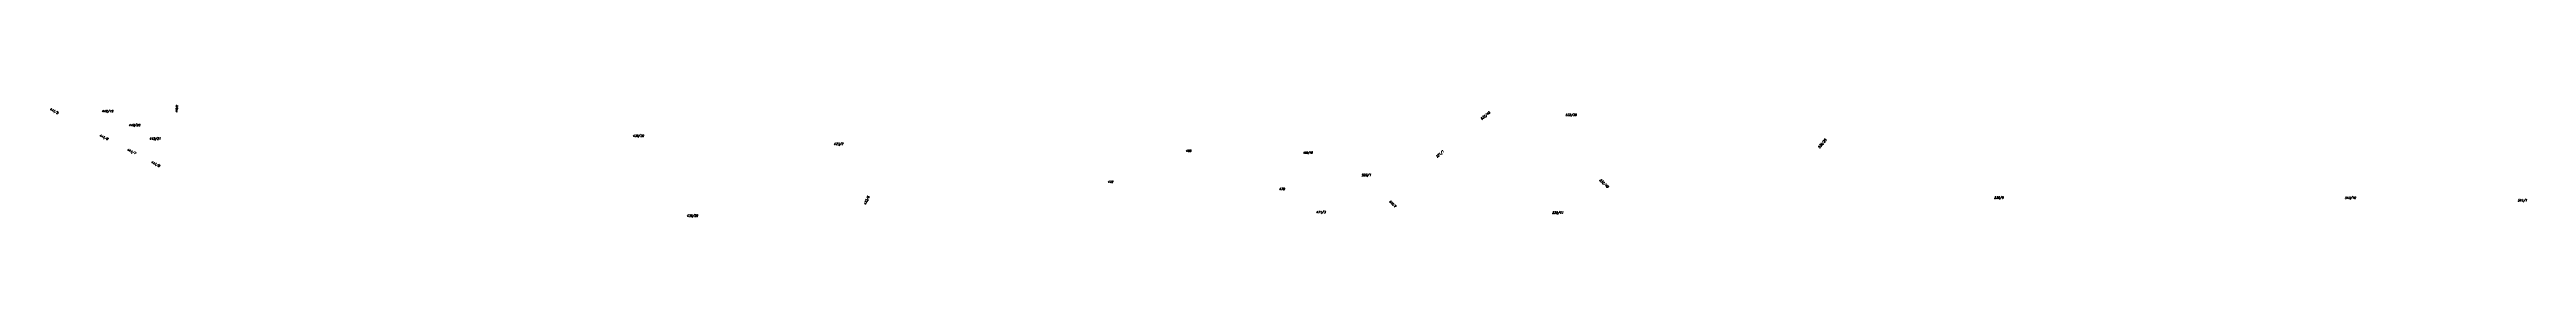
# Model space of a CAD drawing. Header units: millimetres. Extents: x -626413 to -622762, y -1174800 to -1172001.
# Drawn here: x -626207 to -624251, y -1173029 to -1172941 of the extents above; entities that cross this region are included whole.
import ezdxf
from ezdxf.enums import TextEntityAlignment as Align

# ---------------------------------------------------------------- set-up
doc = ezdxf.new("R2010")
doc.units = ezdxf.units.MM
doc.layers.add('Dobrinsko_parcelní čísla', color=7, linetype='Continuous', lineweight=0)
doc.styles.add('Style-ITALICS', font='ITALICS.shx')

msp = doc.modelspace()

# ---------------------------------------------------------------- texts
at = {"layer": 'Dobrinsko_parcelní čísla', "color": 7, "linetype": 'Continuous', "lineweight": 0, "style": 'Style-ITALICS'}
for s, height, rotation, p in [('441/5', 1.7, 331, (-626200.7, -1172948)), ('440/2', 1.3, 86, (-626105.8, -1172941.1)), ('532/46', 1.7, 39, (-625069.1, -1172947.1)), ('441/6', 1.7, 332, (-626161.4, -1172968.6)), ('441/7', 1.7, 333, (-626139.5, -1172979.8)), ('536/25', 1.7, 50, (-624803.5, -1172968.4)), ('441/8', 1.7, 332, (-626120.6, -1172989.7)), ('468/18', 1.4, 2, (-625209.6, -1172978.9)), ('521/1', 1.7, 41, (-625105.6, -1172977.6)), ('473/6', 1.7, 65, (-625559.4, -1173013)), ('532/40', 1.7, 317, (-624976.7, -1173006.1)), ('519/2', 1.5, 316, (-625144.4, -1173021.4))]:
    msp.add_text(s, height=height, rotation=rotation, dxfattribs=at).set_placement(p, align=Align.RIGHT)
for s, p in [('442/19', (-626156.9, -1172946.5)), ('442/20', (-626135.6, -1172957.5)), ('532/39', (-625001, -1172949.4)), ('442/21', (-626119.3, -1172968.2)), ('439/30', (-625737.7, -1172965.9)), ('473/7', (-625580.3, -1172972.4)), ('469', (-625305.4, -1172977.8)), ('522/1', (-625163.4, -1172996.8)), ('472', (-625367, -1173002.2)), ('470', (-625231.6, -1173007.8)), ('536/9', (-624663.8, -1173014.6)), ('543/10', (-624385.5, -1173014.7)), ('541/1', (-624250.3, -1173016.7)), ('439/29', (-625695, -1173028.8)), ('471/3', (-625199.3, -1173026)), ('532/41', (-625011.5, -1173026.4))]:
    msp.add_text(s, height=1.7, dxfattribs=at).set_placement(p, align=Align.RIGHT)

doc.saveas('drawing.dxf')
